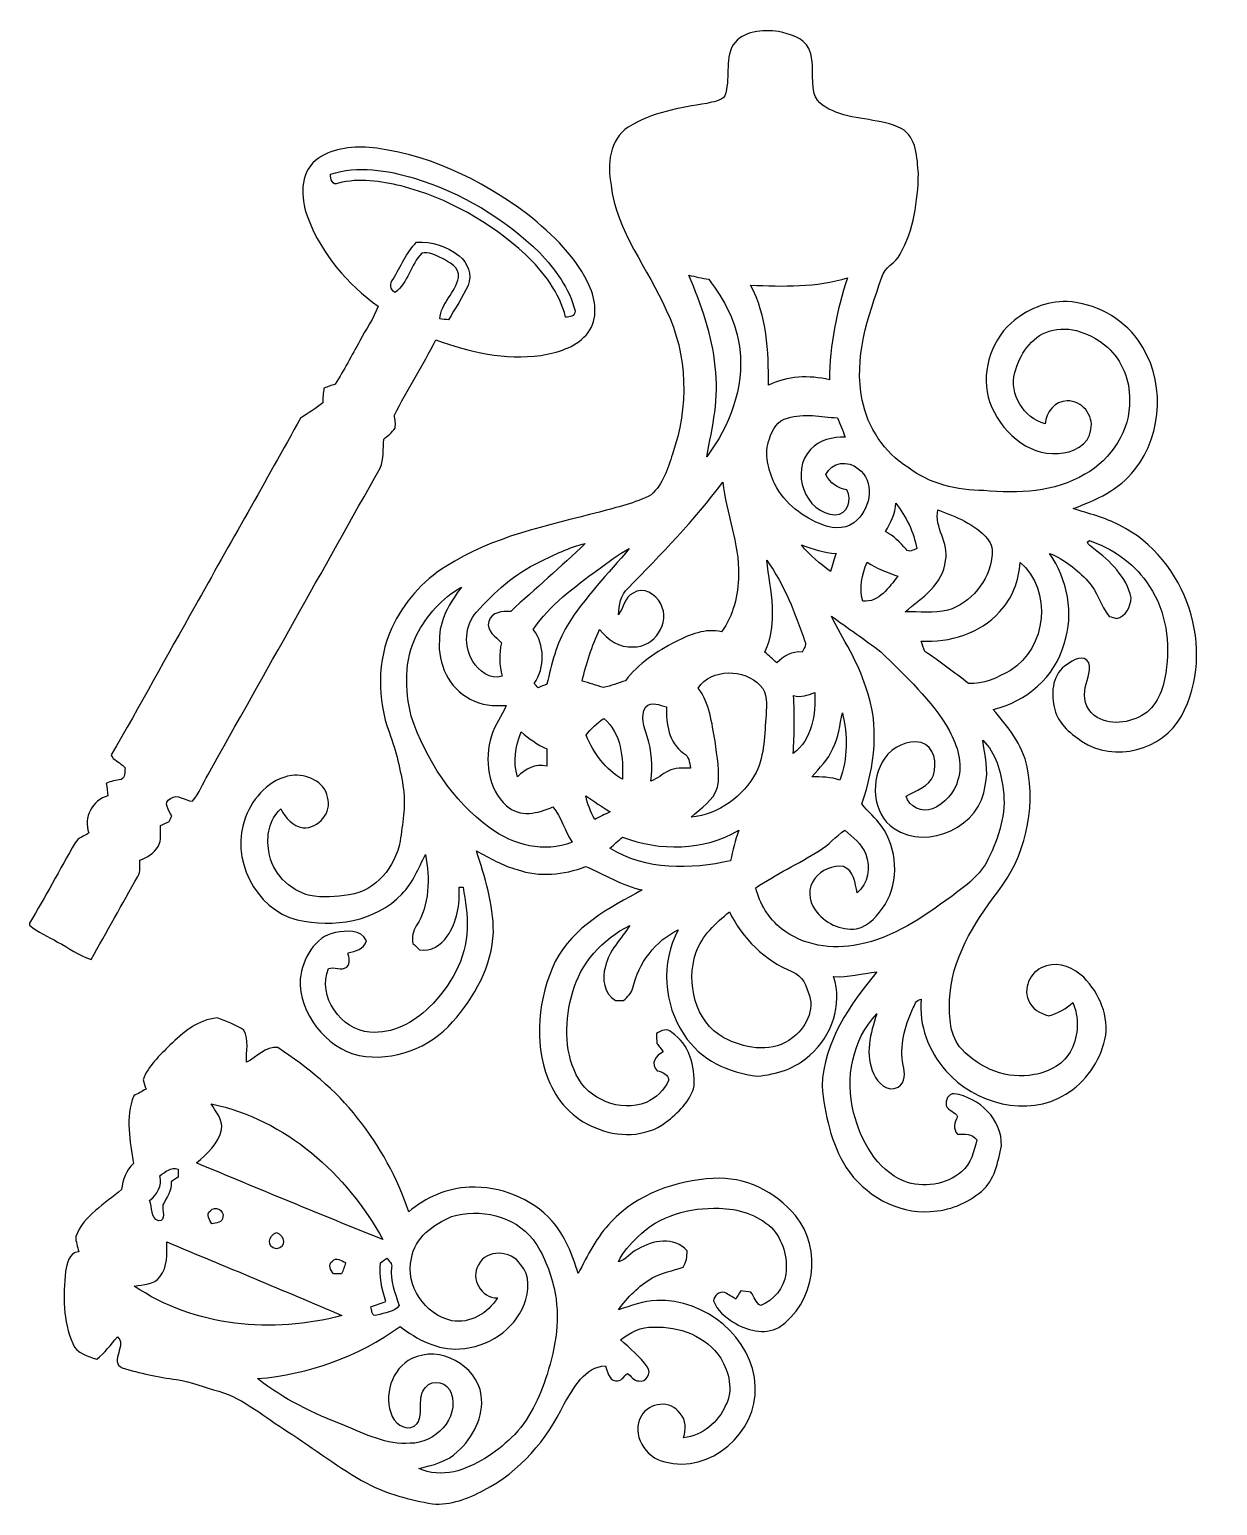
# Model space of a CAD drawing. Header units: centimetres. Extents: x -7 to 7.1, y -8.7 to 8.8.
import ezdxf

# ---------------------------------------------------------------- set-up
doc = ezdxf.new("R2010")
doc.units = ezdxf.units.CM
doc.header["$MEASUREMENT"] = 0
doc.layers.add('Camada 1', color=7, linetype='Continuous')

msp = doc.modelspace()

# ---------------------------------------------------------------- linework, layer by layer
at = {"layer": 'Camada 1', "color": 156}
for points, knots in [([(1.39876, 8.58555), (1.51694, 8.75488), (1.75083, 8.76864), (1.93781, 8.745), (1.93781, 8.745), (2.07256, 8.71431), (2.22849, 8.67409), (2.29941, 8.54251), (2.29941, 8.54251), (2.37172, 8.37423), (2.32021, 8.18479), (2.36114, 8.01052), (2.36114, 8.01052), (2.39289, 7.89164), (2.51142, 7.83166), (2.61725, 7.78968), (2.61725, 7.78968), (2.86702, 7.68879), (3.15207, 7.71384), (3.39514, 7.59319), (3.39514, 7.59319), (3.58352, 7.49053), (3.58034, 7.24322), (3.59974, 7.05731), (3.59974, 7.05731), (3.59021, 6.73099), (3.54541, 6.39092), (3.38208, 6.10234), (3.38208, 6.10234), (3.32951, 5.99439), (3.19369, 5.95029), (3.16583, 5.82789), (3.16583, 5.82789), (2.99755, 5.36575), (2.82999, 4.86657), (2.93193, 4.37056), (2.93193, 4.37056), (2.9972, 4.04671), (3.19051, 3.7486), (3.4731, 3.57328), (3.4731, 3.57328), (3.72921, 3.3729), (4.05659, 3.30305), (4.37585, 3.29671), (4.37585, 3.29671), (4.78048, 3.25966), (5.21652, 3.27518), (5.57388, 3.49003), (5.57388, 3.49003), (5.88539, 3.66713), (6.11893, 4.00897), (6.10305, 4.37515), (6.10305, 4.37515), (6.11433, 4.60762), (6.01239, 4.84046), (5.84376, 4.9985), (5.84376, 4.9985), (5.65679, 5.15584), (5.39503, 5.26732), (5.15126, 5.18829), (5.15126, 5.18829), (4.93182, 5.12268), (4.80094, 4.90431), (4.74132, 4.69618), (4.74132, 4.69618), (4.67501, 4.43793), (4.84964, 4.16102), (5.10151, 4.08693), (5.10151, 4.08693), (5.10962, 4.22627), (5.21864, 4.35856), (5.36397, 4.36033), (5.36397, 4.36033), (5.5379, 4.37056), (5.6843, 4.18889), (5.64515, 4.02025), (5.64515, 4.02025), (5.62504, 3.83187), (5.42571, 3.74402), (5.2578, 3.73768), (5.2578, 3.73768), (4.88314, 3.70699), (4.57234, 4.0153), (4.44465, 4.34269), (4.44465, 4.34269), (4.33811, 4.67006), (4.44253, 5.05495), (4.699, 5.2853), (4.699, 5.2853), (4.88138, 5.44405), (5.1188, 5.54848), (5.36363, 5.54073), (5.36363, 5.54073), (5.69241, 5.52097), (6.01239, 5.35164), (6.20535, 5.08316), (6.20535, 5.08316), (6.52992, 4.63337), (6.50909, 3.97581), (6.16408, 3.54295), (6.16408, 3.54295), (5.98382, 3.3087), (5.70512, 3.18416), (5.43594, 3.08222), (5.43594, 3.08222), (5.62081, 3.0219), (5.81235, 2.97885), (5.98487, 2.88571), (5.98487, 2.88571), (6.7818, 2.49378), (7.14833, 1.40441), (6.71971, 0.62018), (6.71971, 0.62018), (6.50063, 0.2159), (5.91996, 0.06385), (5.53614, 0.32208), (5.53614, 0.32208), (5.3908, 0.4205), (5.23875, 0.54856), (5.20912, 0.73166), (5.20912, 0.73166), (5.16784, 0.90735), (5.1957, 1.13135), (5.36327, 1.23296), (5.36327, 1.23296), (5.43277, 1.28763), (5.56436, 1.3589), (5.62292, 1.25341), (5.62292, 1.25341), (5.6536, 1.14017), (5.58129, 1.03116), (5.57247, 0.91897), (5.57247, 0.91897), (5.55378, 0.79691), (5.60951, 0.66286), (5.72099, 0.6043), (5.72099, 0.6043), (5.90656, 0.496), (6.14715, 0.54821), (6.31472, 0.66745), (6.31472, 0.66745), (6.46606, 0.80186), (6.52497, 1.00858), (6.54261, 1.20368), (6.54261, 1.20368), (6.58883, 1.55292), (6.51827, 1.92651), (6.30485, 2.21226), (6.30485, 2.21226), (6.14327, 2.44722), (5.89492, 2.6109), (5.62856, 2.70369), (5.62856, 2.70369), (5.56648, 2.68005), (5.65643, 2.62995), (5.67796, 2.60772), (5.67796, 2.60772), (5.87516, 2.45991), (6.06812, 2.27507), (6.12457, 2.0253), (6.12457, 2.0253), (6.11222, 1.91628), (6.06812, 1.8041), (5.94959, 1.77835), (5.94959, 1.77835), (5.92067, 1.78681), (5.89209, 1.79492), (5.86317, 1.80233), (5.86317, 1.80233), (5.75697, 1.92899), (5.72805, 2.10255), (5.61057, 2.22215), (5.61057, 2.22215), (5.48181, 2.35761), (5.33152, 2.4825), (5.15549, 2.55023), (5.15549, 2.55023), (5.36928, 2.24155), (5.44865, 1.83973), (5.3287, 1.47954), (5.3287, 1.47954), (5.22427, 1.08444), (4.87539, 0.79092), (4.48486, 0.69885), (4.48486, 0.69885), (4.65878, 0.49883), (4.8341, 0.28363), (4.8902, 0.01729), (4.8902, 0.01729), (4.99533, -0.496), (4.86163, -1.05163), (4.53989, -1.46507), (4.53989, -1.46507), (4.25591, -1.84043), (3.98568, -2.2673), (3.96804, -2.75237), (3.96804, -2.75237), (3.96521, -2.95239), (3.96875, -3.17853), (4.11373, -3.33445), (4.11373, -3.33445), (4.32788, -3.56481), (4.65949, -3.69887), (4.97311, -3.63361), (4.97311, -3.63361), (5.15408, -3.6061), (5.3333, -3.50485), (5.41655, -3.33657), (5.41655, -3.33657), (5.5005, -3.16335), (5.50545, -2.95485), (5.43243, -2.77707), (5.43243, -2.77707), (5.35128, -2.85362), (5.25463, -2.909), (5.14631, -2.93616), (5.14631, -2.93616), (5.04437, -2.90936), (4.941, -2.85433), (4.90361, -2.7492), (4.90361, -2.7492), (4.83376, -2.58514), (4.94736, -2.38441), (5.11703, -2.34421), (5.11703, -2.34421), (5.27685, -2.29022), (5.44547, -2.37067), (5.56119, -2.48002), (5.56119, -2.48002), (5.74815, -2.67088), (5.86739, -2.94674), (5.81306, -3.21592), (5.81306, -3.21592), (5.75168, -3.48192), (5.58411, -3.72779), (5.34704, -3.86644), (5.34704, -3.86644), (4.89232, -4.15079), (4.26225, -3.97756), (3.92499, -3.58846), (3.92499, -3.58846), (3.71934, -3.35845), (3.60327, -3.0494), (3.62973, -2.74002), (3.62973, -2.74002), (3.56799, -2.74849), (3.55318, -2.81094), (3.52989, -2.85855), (3.52989, -2.85855), (3.43746, -3.06528), (3.37114, -3.29635), (3.41911, -3.52354), (3.41911, -3.52354), (3.43641, -3.61102), (3.45015, -3.73167), (3.35667, -3.78249), (3.35667, -3.78249), (3.23673, -3.85268), (3.1175, -3.73238), (3.06951, -3.63044), (3.06951, -3.63044), (2.95909, -3.40113), (3.02753, -3.14147), (3.10549, -2.91394), (3.10549, -2.91394), (2.81515, -3.21627), (2.72345, -3.6837), (2.82963, -4.08481), (2.82963, -4.08481), (2.91606, -4.41571), (3.09738, -4.76108), (3.4283, -4.90007), (3.4283, -4.90007), (3.65195, -4.98157), (3.92818, -4.94488), (4.11127, -4.7879), (4.11127, -4.7879), (4.21993, -4.69159), (4.26225, -4.54659), (4.29083, -4.40937), (4.29083, -4.40937), (4.24039, -4.32752), (4.14231, -4.3441), (4.06152, -4.34057), (4.06152, -4.34057), (4.00649, -4.27601), (4.02378, -4.20051), (4.0633, -4.13385), (4.0633, -4.13385), (4.03754, -4.07353), (3.9504, -4.06752), (3.92923, -4.00261), (3.92923, -4.00261), (3.91617, -3.93805), (3.95076, -3.86221), (4.02449, -3.86079), (4.02449, -3.86079), (4.3187, -3.90806), (4.59705, -4.16806), (4.58328, -4.47993), (4.58328, -4.47993), (4.54271, -4.67147), (4.50568, -4.88772), (4.34693, -5.02002), (4.34693, -5.02002), (4.17829, -5.1622), (3.96134, -5.25215), (3.74015, -5.2585), (3.74015, -5.2585), (3.34398, -5.28884), (2.95733, -5.06095), (2.74072, -4.73779), (2.74072, -4.73779), (2.56399, -4.44712), (2.4832, -4.10491), (2.45497, -3.76872), (2.45497, -3.76872), (2.47473, -3.24767), (2.78518, -2.80353), (3.10444, -2.41511), (3.10444, -2.41511), (2.93334, -2.43275), (2.76542, -2.48496), (2.59186, -2.47049), (2.59186, -2.47049), (2.70298, -2.80282), (2.57104, -3.18065), (2.30998, -3.40465), (2.30998, -3.40465), (2.14171, -3.56164), (1.91593, -3.63255), (1.6905, -3.65195), (1.6905, -3.65195), (1.35113, -3.61738), (1.00507, -3.45863), (0.81879, -3.16264), (0.81879, -3.16264), (0.57114, -2.8007), (0.53833, -2.30292), (0.7486, -1.91593), (0.7486, -1.91593), (0.478, -2.0447), (0.2734, -2.31281), (0.20954, -2.60561), (0.20954, -2.60561), (0.19578, -2.66912), (0.14498, -2.71215), (0.09983, -2.75412), (0.09983, -2.75412), (0.07584, -2.75412), (0.02716, -2.75449), (0.00316, -2.75449), (0.00316, -2.75449), (-0.13545, -2.67475), (-0.15875, -2.49414), (-0.1164, -2.35303), (-0.1164, -2.35303), (-0.07937, -2.159), (0.07549, -2.02635), (0.1718, -1.86372), (0.1718, -1.86372), (-0.14817, -2.02459), (-0.41346, -2.31245), (-0.50729, -2.66276), (-0.50729, -2.66276), (-0.59725, -2.9778), (-0.61029, -3.33691), (-0.46214, -3.63643), (-0.46214, -3.63643), (-0.31962, -3.93206), (0.06244, -4.08445), (0.36759, -3.96451), (0.36759, -3.96451), (0.48436, -3.91371), (0.57891, -3.81881), (0.63394, -3.70451), (0.63394, -3.70451), (0.63429, -3.63326), (0.55845, -3.59938), (0.49847, -3.59021), (0.49847, -3.59021), (0.41416, -3.50697), (0.47907, -3.40395), (0.5708, -3.36479), (0.5708, -3.36479), (0.54575, -3.33058), (0.52069, -3.29671), (0.49494, -3.26354), (0.49494, -3.26354), (0.49247, -3.22403), (0.49035, -3.18487), (0.48823, -3.14571), (0.48823, -3.14571), (0.54292, -3.1115), (0.61948, -3.07622), (0.67168, -3.13619), (0.67168, -3.13619), (0.88299, -3.27025), (0.94684, -3.53484), (0.93802, -3.76943), (0.93802, -3.76943), (0.89217, -3.95145), (0.74436, -4.08939), (0.60077, -4.20088), (0.60077, -4.20088), (0.36054, -4.38255), (0.0247, -4.38043), (-0.24306, -4.26332), (-0.24306, -4.26332), (-0.49847, -4.16172), (-0.69708, -3.94334), (-0.79516, -3.68899), (-0.79516, -3.68899), (-0.97084, -3.23956), (-0.91581, -2.72238), (-0.71154, -2.29234), (-0.71154, -2.29234), (-0.49847, -1.87959), (-0.0709, -1.65629), (0.32032, -1.44356), (0.32032, -1.44356), (0.08008, -1.39135), (-0.12805, -1.25659), (-0.35136, -1.16451), (-0.35136, -1.16451), (-0.60854, -1.26612), (-0.89887, -1.29329), (-1.16311, -1.20227), (-1.16311, -1.20227), (-1.33667, -1.155), (-1.49119, -1.0615), (-1.64818, -0.9772), (-1.64818, -0.9772), (-1.54727, -1.29046), (-1.44638, -1.61042), (-1.44533, -1.94239), (-1.44533, -1.94239), (-1.46156, -2.34456), (-1.66899, -2.71392), (-1.92933, -3.00989), (-1.92933, -3.00989), (-2.19886, -3.32069), (-2.63207, -3.48051), (-3.03812, -3.40959), (-3.03812, -3.40959), (-3.43887, -3.31116), (-3.75391, -2.91287), (-3.73944, -2.49765), (-3.73944, -2.49765), (-3.70945, -2.26201), (-3.57152, -1.99743), (-3.31927, -1.94627), (-3.31927, -1.94627), (-3.18981, -1.9325), (-3.01978, -1.90287), (-2.95275, -2.04786), (-2.95275, -2.04786), (-2.98272, -2.1477), (-3.08151, -2.16887), (-3.17112, -2.18897), (-3.17112, -2.18897), (-3.16583, -2.24542), (-3.13124, -2.31422), (-3.18557, -2.35832), (-3.18557, -2.35832), (-3.25191, -2.40629), (-3.33445, -2.3495), (-3.40465, -2.37666), (-3.40465, -2.37666), (-3.53447, -2.70686), (-3.2579, -3.10409), (-2.91146, -3.13124), (-2.91146, -3.13124), (-2.64617, -3.15524), (-2.39323, -3.01554), (-2.20732, -2.83598), (-2.20732, -2.83598), (-1.95579, -2.5915), (-1.76742, -2.25989), (-1.75753, -1.90253), (-1.75753, -1.90253), (-1.7459, -1.73708), (-1.78152, -1.57373), (-1.80622, -1.41111), (-1.80622, -1.41111), (-1.80622, -1.41111), (-1.85313, -1.41111), (-1.85313, -1.41111), (-1.85313, -1.41111), (-1.8408, -1.6122), (-1.87571, -1.82421), (-1.99319, -1.99214), (-1.99319, -1.99214), (-2.06445, -2.09937), (-2.18934, -2.17452), (-2.32092, -2.1544), (-2.32092, -2.1544), (-2.34809, -2.12831), (-2.37559, -2.10219), (-2.40347, -2.0768), (-2.40347, -2.0768), (-2.4144, -2.00447), (-2.40276, -1.93075), (-2.36044, -1.87006), (-2.36044, -1.87006), (-2.2031, -1.6196), (-2.19638, -1.30493), (-2.25178, -1.0227), (-2.25178, -1.0227), (-2.33644, -1.18356), (-2.39959, -1.36031), (-2.53152, -1.49153), (-2.53152, -1.49153), (-2.84373, -1.81997), (-3.3461, -1.89547), (-3.77296, -1.79846), (-3.77296, -1.79846), (-4.27955, -1.67181), (-4.57412, -1.05762), (-4.3875, -0.57784), (-4.3875, -0.57784), (-4.2986, -0.34079), (-4.09928, -0.12452), (-3.83998, -0.08431), (-3.83998, -0.08431), (-3.66535, -0.06139), (-3.45052, -0.15521), (-3.41312, -0.3422), (-3.41312, -0.3422), (-3.35704, -0.52175), (-3.52036, -0.71578), (-3.70451, -0.70626), (-3.70451, -0.70626), (-3.82798, -0.68367), (-3.91442, -0.58878), (-3.9698, -0.48224), (-3.9698, -0.48224), (-4.10986, -0.6043), (-4.14372, -0.80892), (-4.10986, -0.9839), (-4.10986, -0.9839), (-4.0774, -1.23684), (-3.86961, -1.44885), (-3.62513, -1.50812), (-3.62513, -1.50812), (-3.47098, -1.53811), (-3.31223, -1.52364), (-3.15806, -1.50213), (-3.15806, -1.50213), (-2.84232, -1.4545), (-2.60667, -1.16804), (-2.5534, -0.86359), (-2.5534, -0.86359), (-2.52306, -0.6604), (-2.48813, -0.45437), (-2.51213, -0.2487), (-2.51213, -0.2487), (-2.54776, -0.0208), (-2.5982, 0.2053), (-2.68076, 0.42087), (-2.68076, 0.42087), (-2.8268, 0.82125), (-2.82928, 1.27706), (-2.65182, 1.66792), (-2.65182, 1.66792), (-2.51178, 1.96427), (-2.29022, 2.22496), (-2.00871, 2.39572), (-2.00871, 2.39572), (-1.4612, 2.75378), (-0.80822, 2.87689), (-0.18625, 3.042), (-0.18625, 3.042), (0.0208, 3.10091), (0.23671, 3.14325), (0.42721, 3.24696), (0.42721, 3.24696), (0.56727, 3.37219), (0.62371, 3.55706), (0.67944, 3.73027), (0.67944, 3.73027), (0.87171, 4.28096), (0.8643, 4.90889), (0.60537, 5.43736), (0.60537, 5.43736), (0.39158, 5.93443), (0.0141, 6.36939), (-0.04974, 6.92326), (-0.04974, 6.92326), (-0.09735, 7.1628), (-0.06984, 7.46441), (0.15487, 7.60906), (0.15487, 7.60906), (0.4339, 7.7851), (0.76694, 7.84048), (1.08725, 7.89199), (1.08725, 7.89199), (1.16028, 7.91104), (1.25306, 7.91491), (1.30069, 7.98195), (1.30069, 7.98195), (1.37018, 8.17668), (1.2968, 8.39998), (1.39876, 8.58555)], [0, 0, 0, 0, 0.00657895, 0.00657895, 0.00657895, 0.00657895, 0.01315789, 0.01315789, 0.01315789, 0.01315789, 0.01973684, 0.01973684, 0.01973684, 0.01973684, 0.02631579, 0.02631579, 0.02631579, 0.02631579, 0.03289474, 0.03289474, 0.03289474, 0.03289474, 0.03947368, 0.03947368, 0.03947368, 0.03947368, 0.04605263, 0.04605263, 0.04605263, 0.04605263, 0.05263158, 0.05263158, 0.05263158, 0.05263158, 0.05921053, 0.05921053, 0.05921053, 0.05921053, 0.06578947, 0.06578947, 0.06578947, 0.06578947, 0.07236842, 0.07236842, 0.07236842, 0.07236842, 0.07894737, 0.07894737, 0.07894737, 0.07894737, 0.08552632, 0.08552632, 0.08552632, 0.08552632, 0.09210526, 0.09210526, 0.09210526, 0.09210526, 0.09868421, 0.09868421, 0.09868421, 0.09868421, 0.10526316, 0.10526316, 0.10526316, 0.10526316, 0.11184211, 0.11184211, 0.11184211, 0.11184211, 0.11842105, 0.11842105, 0.11842105, 0.11842105, 0.125, 0.125, 0.125, 0.125, 0.13157895, 0.13157895, 0.13157895, 0.13157895, 0.13815789, 0.13815789, 0.13815789, 0.13815789, 0.14473684, 0.14473684, 0.14473684, 0.14473684, 0.15131579, 0.15131579, 0.15131579, 0.15131579, 0.15789474, 0.15789474, 0.15789474, 0.15789474, 0.16447368, 0.16447368, 0.16447368, 0.16447368, 0.17105263, 0.17105263, 0.17105263, 0.17105263, 0.17763158, 0.17763158, 0.17763158, 0.17763158, 0.18421053, 0.18421053, 0.18421053, 0.18421053, 0.19078947, 0.19078947, 0.19078947, 0.19078947, 0.19736842, 0.19736842, 0.19736842, 0.19736842, 0.20394737, 0.20394737, 0.20394737, 0.20394737, 0.21052632, 0.21052632, 0.21052632, 0.21052632, 0.21710526, 0.21710526, 0.21710526, 0.21710526, 0.22368421, 0.22368421, 0.22368421, 0.22368421, 0.23026316, 0.23026316, 0.23026316, 0.23026316, 0.23684211, 0.23684211, 0.23684211, 0.23684211, 0.24342105, 0.24342105, 0.24342105, 0.24342105, 0.25, 0.25, 0.25, 0.25, 0.25657895, 0.25657895, 0.25657895, 0.25657895, 0.26315789, 0.26315789, 0.26315789, 0.26315789, 0.26973684, 0.26973684, 0.26973684, 0.26973684, 0.27631579, 0.27631579, 0.27631579, 0.27631579, 0.28289474, 0.28289474, 0.28289474, 0.28289474, 0.28947368, 0.28947368, 0.28947368, 0.28947368, 0.29605263, 0.29605263, 0.29605263, 0.29605263, 0.30263158, 0.30263158, 0.30263158, 0.30263158, 0.30921053, 0.30921053, 0.30921053, 0.30921053, 0.31578947, 0.31578947, 0.31578947, 0.31578947, 0.32236842, 0.32236842, 0.32236842, 0.32236842, 0.32894737, 0.32894737, 0.32894737, 0.32894737, 0.33552632, 0.33552632, 0.33552632, 0.33552632, 0.34210526, 0.34210526, 0.34210526, 0.34210526, 0.34868421, 0.34868421, 0.34868421, 0.34868421, 0.35526316, 0.35526316, 0.35526316, 0.35526316, 0.36184211, 0.36184211, 0.36184211, 0.36184211, 0.36842105, 0.36842105, 0.36842105, 0.36842105, 0.375, 0.375, 0.375, 0.375, 0.38157895, 0.38157895, 0.38157895, 0.38157895, 0.38815789, 0.38815789, 0.38815789, 0.38815789, 0.39473684, 0.39473684, 0.39473684, 0.39473684, 0.40131579, 0.40131579, 0.40131579, 0.40131579, 0.40789474, 0.40789474, 0.40789474, 0.40789474, 0.41447368, 0.41447368, 0.41447368, 0.41447368, 0.42105263, 0.42105263, 0.42105263, 0.42105263, 0.42763158, 0.42763158, 0.42763158, 0.42763158, 0.43421053, 0.43421053, 0.43421053, 0.43421053, 0.44078947, 0.44078947, 0.44078947, 0.44078947, 0.44736842, 0.44736842, 0.44736842, 0.44736842, 0.45394737, 0.45394737, 0.45394737, 0.45394737, 0.46052632, 0.46052632, 0.46052632, 0.46052632, 0.46710526, 0.46710526, 0.46710526, 0.46710526, 0.47368421, 0.47368421, 0.47368421, 0.47368421, 0.48026316, 0.48026316, 0.48026316, 0.48026316, 0.48684211, 0.48684211, 0.48684211, 0.48684211, 0.49342105, 0.49342105, 0.49342105, 0.49342105, 0.5, 0.5, 0.5, 0.5, 0.50657895, 0.50657895, 0.50657895, 0.50657895, 0.51315789, 0.51315789, 0.51315789, 0.51315789, 0.51973684, 0.51973684, 0.51973684, 0.51973684, 0.52631579, 0.52631579, 0.52631579, 0.52631579, 0.53289474, 0.53289474, 0.53289474, 0.53289474, 0.53947368, 0.53947368, 0.53947368, 0.53947368, 0.54605263, 0.54605263, 0.54605263, 0.54605263, 0.55263158, 0.55263158, 0.55263158, 0.55263158, 0.55921053, 0.55921053, 0.55921053, 0.55921053, 0.56578947, 0.56578947, 0.56578947, 0.56578947, 0.57236842, 0.57236842, 0.57236842, 0.57236842, 0.57894737, 0.57894737, 0.57894737, 0.57894737, 0.58552632, 0.58552632, 0.58552632, 0.58552632, 0.59210526, 0.59210526, 0.59210526, 0.59210526, 0.59868421, 0.59868421, 0.59868421, 0.59868421, 0.60526316, 0.60526316, 0.60526316, 0.60526316, 0.61184211, 0.61184211, 0.61184211, 0.61184211, 0.61842105, 0.61842105, 0.61842105, 0.61842105, 0.625, 0.625, 0.625, 0.625, 0.63157895, 0.63157895, 0.63157895, 0.63157895, 0.63815789, 0.63815789, 0.63815789, 0.63815789, 0.64473684, 0.64473684, 0.64473684, 0.64473684, 0.65131579, 0.65131579, 0.65131579, 0.65131579, 0.65789474, 0.65789474, 0.65789474, 0.65789474, 0.66447368, 0.66447368, 0.66447368, 0.66447368, 0.67105263, 0.67105263, 0.67105263, 0.67105263, 0.67763158, 0.67763158, 0.67763158, 0.67763158, 0.68421053, 0.68421053, 0.68421053, 0.68421053, 0.69078947, 0.69078947, 0.69078947, 0.69078947, 0.69736842, 0.69736842, 0.69736842, 0.69736842, 0.70394737, 0.70394737, 0.70394737, 0.70394737, 0.71052632, 0.71052632, 0.71052632, 0.71052632, 0.71710526, 0.71710526, 0.71710526, 0.71710526, 0.72368421, 0.72368421, 0.72368421, 0.72368421, 0.73026316, 0.73026316, 0.73026316, 0.73026316, 0.73684211, 0.73684211, 0.73684211, 0.73684211, 0.74342105, 0.74342105, 0.74342105, 0.74342105, 0.75, 0.75, 0.75, 0.75, 0.75657895, 0.75657895, 0.75657895, 0.75657895, 0.76315789, 0.76315789, 0.76315789, 0.76315789, 0.76973684, 0.76973684, 0.76973684, 0.76973684, 0.77631579, 0.77631579, 0.77631579, 0.77631579, 0.78289474, 0.78289474, 0.78289474, 0.78289474, 0.78947368, 0.78947368, 0.78947368, 0.78947368, 0.79605263, 0.79605263, 0.79605263, 0.79605263, 0.80263158, 0.80263158, 0.80263158, 0.80263158, 0.80921053, 0.80921053, 0.80921053, 0.80921053, 0.81578947, 0.81578947, 0.81578947, 0.81578947, 0.82236842, 0.82236842, 0.82236842, 0.82236842, 0.82894737, 0.82894737, 0.82894737, 0.82894737, 0.83552632, 0.83552632, 0.83552632, 0.83552632, 0.84210526, 0.84210526, 0.84210526, 0.84210526, 0.84868421, 0.84868421, 0.84868421, 0.84868421, 0.85526316, 0.85526316, 0.85526316, 0.85526316, 0.86184211, 0.86184211, 0.86184211, 0.86184211, 0.86842105, 0.86842105, 0.86842105, 0.86842105, 0.875, 0.875, 0.875, 0.875, 0.88157895, 0.88157895, 0.88157895, 0.88157895, 0.88815789, 0.88815789, 0.88815789, 0.88815789, 0.89473684, 0.89473684, 0.89473684, 0.89473684, 0.90131579, 0.90131579, 0.90131579, 0.90131579, 0.90789474, 0.90789474, 0.90789474, 0.90789474, 0.91447368, 0.91447368, 0.91447368, 0.91447368, 0.92105263, 0.92105263, 0.92105263, 0.92105263, 0.92763158, 0.92763158, 0.92763158, 0.92763158, 0.93421053, 0.93421053, 0.93421053, 0.93421053, 0.94078947, 0.94078947, 0.94078947, 0.94078947, 0.94736842, 0.94736842, 0.94736842, 0.94736842, 0.95394737, 0.95394737, 0.95394737, 0.95394737, 0.96052632, 0.96052632, 0.96052632, 0.96052632, 0.96710526, 0.96710526, 0.96710526, 0.96710526, 0.97368421, 0.97368421, 0.97368421, 0.97368421, 0.98026316, 0.98026316, 0.98026316, 0.98026316, 0.98684211, 0.98684211, 0.98684211, 0.98684211, 1, 1, 1, 1]), ([(-3.58985, 7.18572), (-3.42511, 7.34484), (-3.18135, 7.3787), (-2.96192, 7.3727), (-2.96192, 7.3727), (-2.25777, 7.31378), (-1.59843, 6.99276), (-1.03893, 6.57365), (-1.03893, 6.57365), (-0.74188, 6.33341), (-0.44767, 6.06036), (-0.29632, 5.70194), (-0.29632, 5.70194), (-0.22189, 5.52484), (-0.20496, 5.29307), (-0.34466, 5.14278), (-0.34466, 5.14278), (-0.48224, 4.99356), (-0.68757, 4.93041), (-0.88265, 4.90185), (-0.88265, 4.90185), (-1.30562, 4.84258), (-1.73214, 4.93959), (-2.12794, 5.08494), (-2.12794, 5.08494), (-2.28635, 4.78401), (-2.46308, 4.49297), (-2.62149, 4.1924), (-2.62149, 4.1924), (-2.61549, 4.1409), (-2.60208, 4.08834), (-2.61301, 4.03684), (-2.61301, 4.03684), (-2.649, 3.98497), (-2.69909, 3.94652), (-2.74778, 3.90771), (-2.74778, 3.90771), (-2.75519, 3.79341), (-2.74425, 3.67205), (-2.79011, 3.56446), (-2.79011, 3.56446), (-3.47062, 2.35232), (-4.15079, 1.13982), (-4.832, -0.07196), (-4.832, -0.07196), (-4.89408, -0.1778), (-4.93713, -0.29598), (-5.01755, -0.39017), (-5.01755, -0.39017), (-5.10645, -0.38805), (-5.19465, -0.29316), (-5.27967, -0.35842), (-5.27967, -0.35842), (-5.37562, -0.40464), (-5.29378, -0.50024), (-5.26345, -0.56268), (-5.26345, -0.56268), (-5.27085, -0.57996), (-5.28567, -0.61453), (-5.29307, -0.63183), (-5.29307, -0.63183), (-5.32765, -0.64735), (-5.36222, -0.66321), (-5.39644, -0.67909), (-5.39644, -0.67909), (-5.40066, -0.76164), (-5.37951, -0.85266), (-5.42571, -0.92709), (-5.42571, -0.92709), (-5.47193, -1.00929), (-5.558, -1.0548), (-5.64198, -1.08973), (-5.64198, -1.08973), (-5.64797, -1.15359), (-5.62856, -1.22555), (-5.66666, -1.28305), (-5.66666, -1.28305), (-5.85223, -1.61079), (-6.03496, -1.94027), (-6.22017, -2.268), (-6.22017, -2.268), (-6.36447, -2.2232), (-6.48582, -2.12936), (-6.61882, -2.06092), (-6.61882, -2.06092), (-6.72923, -1.9946), (-6.852, -1.94592), (-6.95113, -1.86231), (-6.95113, -1.86231), (-6.95113, -1.86231), (-6.95147, -1.8369), (-6.95147, -1.8369), (-6.95147, -1.8369), (-6.76275, -1.524), (-6.59306, -1.20015), (-6.40961, -0.8844), (-6.40961, -0.8844), (-6.3754, -0.82303), (-6.30237, -0.80256), (-6.24699, -0.76624), (-6.24699, -0.76624), (-6.31401, -0.58242), (-6.20713, -0.37853), (-6.02014, -0.3249), (-6.02014, -0.3249), (-6.02721, -0.27657), (-6.03391, -0.22789), (-6.0399, -0.17955), (-6.0399, -0.17955), (-5.98557, -0.15098), (-5.92525, -0.14111), (-5.86563, -0.13053), (-5.86563, -0.13053), (-5.80565, -0.1136), (-5.82789, -0.0381), (-5.81589, 0.00635), (-5.81589, 0.00635), (-5.86034, 0.04692), (-5.90727, 0.08395), (-5.9577, 0.11606), (-5.9577, 0.11606), (-5.96406, 0.127), (-5.97712, 0.14887), (-5.98382, 0.15945), (-5.98382, 0.15945), (-5.64127, 0.74048), (-5.32306, 1.33526), (-4.98827, 1.92017), (-4.98827, 1.92017), (-4.57412, 2.6677), (-4.1476, 3.40854), (-3.7352, 4.15678), (-3.7352, 4.15678), (-3.64384, 4.21286), (-3.55423, 4.27248), (-3.47027, 4.33951), (-3.47027, 4.33951), (-3.47062, 4.39737), (-3.46463, 4.45523), (-3.45687, 4.51238), (-3.45687, 4.51238), (-3.41312, 4.52861), (-3.36902, 4.54413), (-3.32458, 4.5586), (-3.32458, 4.5586), (-3.21804, 4.72475), (-3.12878, 4.90185), (-3.03035, 5.07293), (-3.03035, 5.07293), (-2.96087, 5.21124), (-2.86456, 5.33681), (-2.81445, 5.48464), (-2.81445, 5.48464), (-3.17358, 5.7464), (-3.48226, 6.09811), (-3.64208, 6.51722), (-3.64208, 6.51722), (-3.72463, 6.73064), (-3.7532, 7.00229), (-3.58985, 7.18572)], [0, 0, 0, 0, 0.02439024, 0.02439024, 0.02439024, 0.02439024, 0.04878049, 0.04878049, 0.04878049, 0.04878049, 0.07317073, 0.07317073, 0.07317073, 0.07317073, 0.09756098, 0.09756098, 0.09756098, 0.09756098, 0.12195122, 0.12195122, 0.12195122, 0.12195122, 0.14634146, 0.14634146, 0.14634146, 0.14634146, 0.17073171, 0.17073171, 0.17073171, 0.17073171, 0.19512195, 0.19512195, 0.19512195, 0.19512195, 0.2195122, 0.2195122, 0.2195122, 0.2195122, 0.24390244, 0.24390244, 0.24390244, 0.24390244, 0.26829268, 0.26829268, 0.26829268, 0.26829268, 0.29268293, 0.29268293, 0.29268293, 0.29268293, 0.31707317, 0.31707317, 0.31707317, 0.31707317, 0.34146341, 0.34146341, 0.34146341, 0.34146341, 0.36585366, 0.36585366, 0.36585366, 0.36585366, 0.3902439, 0.3902439, 0.3902439, 0.3902439, 0.41463415, 0.41463415, 0.41463415, 0.41463415, 0.43902439, 0.43902439, 0.43902439, 0.43902439, 0.46341463, 0.46341463, 0.46341463, 0.46341463, 0.48780488, 0.48780488, 0.48780488, 0.48780488, 0.51219512, 0.51219512, 0.51219512, 0.51219512, 0.53658537, 0.53658537, 0.53658537, 0.53658537, 0.56097561, 0.56097561, 0.56097561, 0.56097561, 0.58536585, 0.58536585, 0.58536585, 0.58536585, 0.6097561, 0.6097561, 0.6097561, 0.6097561, 0.63414634, 0.63414634, 0.63414634, 0.63414634, 0.65853659, 0.65853659, 0.65853659, 0.65853659, 0.68292683, 0.68292683, 0.68292683, 0.68292683, 0.70731707, 0.70731707, 0.70731707, 0.70731707, 0.73170732, 0.73170732, 0.73170732, 0.73170732, 0.75609756, 0.75609756, 0.75609756, 0.75609756, 0.7804878, 0.7804878, 0.7804878, 0.7804878, 0.80487805, 0.80487805, 0.80487805, 0.80487805, 0.82926829, 0.82926829, 0.82926829, 0.82926829, 0.85365854, 0.85365854, 0.85365854, 0.85365854, 0.87804878, 0.87804878, 0.87804878, 0.87804878, 0.90243902, 0.90243902, 0.90243902, 0.90243902, 0.92682927, 0.92682927, 0.92682927, 0.92682927, 0.95121951, 0.95121951, 0.95121951, 0.95121951, 1, 1, 1, 1]), ([(-3.38101, 7.05061), (-3.38101, 7.05061), (-3.38101, 7.05061), (-3.38101, 7.05061), (-3.38101, 7.05061), (-3.37855, 6.9984), (-3.36055, 6.9102), (-3.28541, 6.94407), (-3.28541, 6.94407), (-3.03954, 7.01004), (-2.78341, 6.97018), (-2.54034, 6.91198), (-2.54034, 6.91198), (-1.99107, 6.7698), (-1.48096, 6.48263), (-1.06503, 6.09776), (-1.06503, 6.09776), (-0.8509, 5.89314), (-0.6597, 5.64797), (-0.58878, 5.35481), (-0.58878, 5.35481), (-0.53481, 5.35552), (-0.47837, 5.36187), (-0.47625, 5.42924), (-0.47625, 5.42924), (-0.54292, 5.69665), (-0.71296, 5.92349), (-0.89887, 6.1214), (-0.89887, 6.1214), (-1.31304, 6.5285), (-1.82808, 6.83294), (-2.383, 7.00405), (-2.383, 7.00405), (-2.70333, 7.09753), (-3.05681, 7.15926), (-3.38101, 7.05061)], [0, 0, 0, 0, 0.1, 0.1, 0.1, 0.1, 0.2, 0.2, 0.2, 0.2, 0.3, 0.3, 0.3, 0.3, 0.4, 0.4, 0.4, 0.4, 0.5, 0.5, 0.5, 0.5, 0.6, 0.6, 0.6, 0.6, 0.7, 0.7, 0.7, 0.7, 0.8, 0.8, 0.8, 0.8, 1, 1, 1, 1]), ([(-2.35761, 6.24416), (-2.35761, 6.24416), (-2.35761, 6.24416), (-2.35761, 6.24416), (-2.35761, 6.24416), (-2.48072, 6.11964), (-2.54599, 5.95417), (-2.63596, 5.80636), (-2.63596, 5.80636), (-2.67794, 5.7538), (-2.67723, 5.68325), (-2.61196, 5.64832), (-2.61196, 5.64832), (-2.45886, 5.76121), (-2.42639, 5.97817), (-2.29693, 6.11399), (-2.29693, 6.11399), (-2.21684, 6.13903), (-2.13254, 6.08612), (-2.05951, 6.05579), (-2.05951, 6.05579), (-1.97131, 6.00957), (-1.84502, 5.94571), (-1.85878, 5.82753), (-1.85878, 5.82753), (-1.89442, 5.6469), (-2.0701, 5.52062), (-2.08209, 5.33364), (-2.08209, 5.33364), (-2.05598, 5.33118), (-2.00413, 5.32694), (-1.97838, 5.32482), (-1.97838, 5.32482), (-1.899, 5.45923), (-1.81115, 5.5894), (-1.74695, 5.73229), (-1.74695, 5.73229), (-1.69403, 5.8554), (-1.74978, 6.00428), (-1.85313, 6.08259), (-1.85313, 6.08259), (-1.99531, 6.19407), (-2.17628, 6.25792), (-2.35761, 6.24416)], [0, 0, 0, 0, 0.08333333, 0.08333333, 0.08333333, 0.08333333, 0.16666667, 0.16666667, 0.16666667, 0.16666667, 0.25, 0.25, 0.25, 0.25, 0.33333333, 0.33333333, 0.33333333, 0.33333333, 0.41666667, 0.41666667, 0.41666667, 0.41666667, 0.5, 0.5, 0.5, 0.5, 0.58333333, 0.58333333, 0.58333333, 0.58333333, 0.66666667, 0.66666667, 0.66666667, 0.66666667, 0.75, 0.75, 0.75, 0.75, 0.83333333, 0.83333333, 0.83333333, 0.83333333, 1, 1, 1, 1]), ([(0.87383, 5.85187), (0.87383, 5.85187), (0.87383, 5.85187), (0.87383, 5.85187), (0.87383, 5.85187), (1.01811, 5.50367), (1.15464, 5.14597), (1.18533, 4.76637), (1.18533, 4.76637), (1.23966, 4.40619), (1.15181, 4.04988), (1.0862, 3.69887), (1.0862, 3.69887), (1.35854, 4.0594), (1.53105, 4.51801), (1.4799, 4.97451), (1.4799, 4.97451), (1.44356, 5.28072), (1.29716, 5.56365), (1.10949, 5.80424), (1.10949, 5.80424), (1.03046, 5.81907), (0.95215, 5.83564), (0.87383, 5.85187)], [0, 0, 0, 0, 0.14285714, 0.14285714, 0.14285714, 0.14285714, 0.28571429, 0.28571429, 0.28571429, 0.28571429, 0.42857143, 0.42857143, 0.42857143, 0.42857143, 0.57142857, 0.57142857, 0.57142857, 0.57142857, 0.71428571, 0.71428571, 0.71428571, 0.71428571, 1, 1, 1, 1]), ([(1.60689, 5.73475), (1.60689, 5.73475), (1.60689, 5.73475), (1.60689, 5.73475), (1.60689, 5.73475), (1.80128, 5.37209), (1.82174, 4.95123), (1.81856, 4.54871), (1.81856, 4.54871), (2.04364, 4.65771), (2.30116, 4.66794), (2.54175, 4.61256), (2.54175, 4.61256), (2.54881, 5.02462), (2.62431, 5.43243), (2.75872, 5.82188), (2.75872, 5.82188), (2.38653, 5.7083), (1.99143, 5.71746), (1.60689, 5.73475)], [0, 0, 0, 0, 0.16666667, 0.16666667, 0.16666667, 0.16666667, 0.33333333, 0.33333333, 0.33333333, 0.33333333, 0.5, 0.5, 0.5, 0.5, 0.66666667, 0.66666667, 0.66666667, 0.66666667, 1, 1, 1, 1]), ([(1.8295, 3.91266), (1.8295, 3.91266), (1.8295, 3.91266), (1.8295, 3.91266), (1.8295, 3.91266), (1.76354, 3.73415), (1.81468, 3.538), (1.89476, 3.3729), (1.89476, 3.3729), (2.01048, 3.14113), (2.23097, 2.97568), (2.47049, 2.88678), (2.47049, 2.88678), (2.60244, 2.83598), (2.77213, 2.8381), (2.87267, 2.95098), (2.87267, 2.95098), (3.036, 3.10268), (3.08504, 3.41241), (2.885, 3.55494), (2.885, 3.55494), (2.76613, 3.66323), (2.56892, 3.63431), (2.49836, 3.48614), (2.49836, 3.48614), (2.54987, 3.38771), (2.64089, 3.32351), (2.75025, 3.30446), (2.75025, 3.30446), (2.81269, 3.19088), (2.75907, 3.00955), (2.61196, 3.00743), (2.61196, 3.00743), (2.25424, 3.02401), (2.07115, 3.53518), (2.31985, 3.78354), (2.31985, 3.78354), (2.42393, 3.89784), (2.58056, 3.93664), (2.73049, 3.9303), (2.73049, 3.9303), (2.70121, 4.00719), (2.66912, 4.08305), (2.63735, 4.1589), (2.63735, 4.1589), (2.44086, 4.17512), (2.24048, 4.21498), (2.04611, 4.15748), (2.04611, 4.15748), (1.92687, 4.13666), (1.86443, 4.01708), (1.8295, 3.91266)], [0, 0, 0, 0, 0.07142857, 0.07142857, 0.07142857, 0.07142857, 0.14285714, 0.14285714, 0.14285714, 0.14285714, 0.21428571, 0.21428571, 0.21428571, 0.21428571, 0.28571429, 0.28571429, 0.28571429, 0.28571429, 0.35714286, 0.35714286, 0.35714286, 0.35714286, 0.42857143, 0.42857143, 0.42857143, 0.42857143, 0.5, 0.5, 0.5, 0.5, 0.57142857, 0.57142857, 0.57142857, 0.57142857, 0.64285714, 0.64285714, 0.64285714, 0.64285714, 0.71428571, 0.71428571, 0.71428571, 0.71428571, 0.78571429, 0.78571429, 0.78571429, 0.78571429, 0.85714286, 0.85714286, 0.85714286, 0.85714286, 1, 1, 1, 1]), ([(0.15275, 2.13747), (0.15275, 2.13747), (0.15275, 2.13747), (0.15275, 2.13747), (0.15275, 2.13747), (0.06278, 2.05846), (0.04621, 1.93569), (0.0381, 1.82316), (0.0381, 1.82316), (0.10195, 1.90534), (0.11077, 2.03059), (0.21271, 2.07926), (0.21271, 2.07926), (0.3316, 2.16429), (0.48365, 2.06657), (0.53974, 1.95262), (0.53974, 1.95262), (0.66321, 1.73073), (0.46177, 1.42769), (0.21132, 1.44073), (0.21132, 1.44073), (0.05045, 1.43016), (-0.0889, 1.52858), (-0.18625, 1.64711), (-0.18625, 1.64711), (-0.27727, 1.45133), (-0.34536, 1.24495), (-0.39263, 1.03433), (-0.39263, 1.03433), (-0.30621, 1.01528), (-0.22331, 0.98424), (-0.13899, 0.95778), (-0.13899, 0.95778), (-0.04974, 0.97613), (0.03386, 1.01669), (0.12276, 1.03857), (0.12276, 1.03857), (0.27235, 1.24636), (0.49459, 1.38606), (0.71754, 1.50354), (0.71754, 1.50354), (0.88477, 1.5882), (1.07173, 1.66404), (1.26223, 1.62207), (1.26223, 1.62207), (1.40475, 1.81363), (1.45979, 2.05775), (1.46261, 2.29305), (1.46261, 2.29305), (1.47496, 2.67124), (1.31903, 3.02541), (1.27635, 3.39724), (1.27635, 3.39724), (0.94085, 2.94393), (0.54397, 2.54175), (0.15275, 2.13747)], [0, 0, 0, 0, 0.06666667, 0.06666667, 0.06666667, 0.06666667, 0.13333333, 0.13333333, 0.13333333, 0.13333333, 0.2, 0.2, 0.2, 0.2, 0.26666667, 0.26666667, 0.26666667, 0.26666667, 0.33333333, 0.33333333, 0.33333333, 0.33333333, 0.4, 0.4, 0.4, 0.4, 0.46666667, 0.46666667, 0.46666667, 0.46666667, 0.53333333, 0.53333333, 0.53333333, 0.53333333, 0.6, 0.6, 0.6, 0.6, 0.66666667, 0.66666667, 0.66666667, 0.66666667, 0.73333333, 0.73333333, 0.73333333, 0.73333333, 0.8, 0.8, 0.8, 0.8, 0.86666667, 0.86666667, 0.86666667, 0.86666667, 1, 1, 1, 1]), ([(3.32916, 3.14819), (3.32916, 3.14819), (3.32916, 3.14819), (3.32916, 3.14819), (3.32916, 3.14819), (3.32705, 3.02331), (3.26636, 2.9157), (3.20957, 2.80916), (3.20957, 2.80916), (3.30694, 2.75978), (3.37855, 2.67828), (3.45369, 2.60139), (3.45369, 2.60139), (3.48755, 2.55198), (3.53835, 2.59644), (3.57964, 2.60738), (3.57964, 2.60738), (3.54365, 2.80492), (3.45369, 2.9912), (3.32916, 3.14819)], [0, 0, 0, 0, 0.16666667, 0.16666667, 0.16666667, 0.16666667, 0.33333333, 0.33333333, 0.33333333, 0.33333333, 0.5, 0.5, 0.5, 0.5, 0.66666667, 0.66666667, 0.66666667, 0.66666667, 1, 1, 1, 1]), ([(3.92182, 2.46556), (3.92182, 2.46556), (3.92182, 2.46556), (3.92182, 2.46556), (3.92182, 2.46556), (3.89113, 2.18651), (3.64172, 2.01999), (3.44134, 1.85914), (3.44134, 1.85914), (3.60961, 1.85878), (3.78178, 1.83797), (3.94757, 1.87571), (3.94757, 1.87571), (4.22346, 1.96391), (4.43512, 2.22179), (4.47111, 2.5093), (4.47111, 2.5093), (4.48344, 2.58375), (4.47216, 2.667), (4.41819, 2.72379), (4.41819, 2.72379), (4.2679, 2.90194), (4.04176, 2.98696), (3.82939, 3.0667), (3.82939, 3.0667), (3.78495, 2.86032), (3.96451, 2.67511), (3.92182, 2.46556)], [0, 0, 0, 0, 0.125, 0.125, 0.125, 0.125, 0.25, 0.25, 0.25, 0.25, 0.375, 0.375, 0.375, 0.375, 0.5, 0.5, 0.5, 0.5, 0.625, 0.625, 0.625, 0.625, 0.75, 0.75, 0.75, 0.75, 1, 1, 1, 1]), ([(-0.89641, 2.45215), (-0.89641, 2.45215), (-0.89641, 2.45215), (-0.89641, 2.45215), (-0.89641, 2.45215), (-1.18886, 2.31281), (-1.43403, 2.09232), (-1.64818, 1.85242), (-1.64818, 1.85242), (-1.78929, 1.69403), (-1.79775, 1.44921), (-1.69157, 1.27), (-1.69157, 1.27), (-1.61607, 1.1571), (-1.48836, 1.04739), (-1.34301, 1.09255), (-1.34301, 1.09255), (-1.37548, 1.22344), (-1.38289, 1.35924), (-1.34937, 1.49083), (-1.34937, 1.49083), (-1.4171, 1.55892), (-1.53492, 1.63159), (-1.50106, 1.74412), (-1.50106, 1.74412), (-1.46755, 1.85596), (-1.33879, 1.86972), (-1.24037, 1.8609), (-1.24037, 1.8609), (-0.94862, 2.1343), (-0.64065, 2.39041), (-0.35594, 2.67053), (-0.35594, 2.67053), (-0.54539, 2.62254), (-0.72073, 2.53505), (-0.89641, 2.45215)], [0, 0, 0, 0, 0.1, 0.1, 0.1, 0.1, 0.2, 0.2, 0.2, 0.2, 0.3, 0.3, 0.3, 0.3, 0.4, 0.4, 0.4, 0.4, 0.5, 0.5, 0.5, 0.5, 0.6, 0.6, 0.6, 0.6, 0.7, 0.7, 0.7, 0.7, 0.8, 0.8, 0.8, 0.8, 1, 1, 1, 1]), ([(2.21085, 2.65148), (2.21085, 2.65148), (2.21085, 2.65148), (2.21085, 2.65148), (2.21085, 2.65148), (2.30823, 2.52835), (2.43099, 2.42958), (2.55551, 2.33539), (2.55551, 2.33539), (2.57422, 2.40736), (2.59574, 2.4786), (2.62113, 2.54847), (2.62113, 2.54847), (2.47931, 2.55975), (2.34421, 2.60456), (2.21085, 2.65148)], [0, 0, 0, 0, 0.2, 0.2, 0.2, 0.2, 0.4, 0.4, 0.4, 0.4, 0.6, 0.6, 0.6, 0.6, 1, 1, 1, 1]), ([(-0.20708, 2.35654), (-0.20708, 2.35654), (-0.20708, 2.35654), (-0.20708, 2.35654), (-0.20708, 2.35654), (-0.48718, 2.15159), (-0.77364, 1.93957), (-0.97225, 1.64994), (-0.97225, 1.64994), (-0.83255, 1.46368), (-0.83114, 1.19944), (-0.96097, 1.00753), (-0.96097, 1.00753), (-0.94933, 0.99484), (-0.92674, 0.96943), (-0.9151, 0.95708), (-0.9151, 0.95708), (-0.88018, 0.97155), (-0.8449, 0.98565), (-0.80963, 0.99976), (-0.80963, 0.99976), (-0.75459, 1.23789), (-0.6999, 1.48271), (-0.56938, 1.69333), (-0.56938, 1.69333), (-0.36547, 2.02988), (-0.08149, 2.30786), (0.16756, 2.60879), (0.16756, 2.60879), (0.03315, 2.54), (-0.08361, 2.44264), (-0.20708, 2.35654)], [0, 0, 0, 0, 0.11111111, 0.11111111, 0.11111111, 0.11111111, 0.22222222, 0.22222222, 0.22222222, 0.22222222, 0.33333333, 0.33333333, 0.33333333, 0.33333333, 0.44444444, 0.44444444, 0.44444444, 0.44444444, 0.55555556, 0.55555556, 0.55555556, 0.55555556, 0.66666667, 0.66666667, 0.66666667, 0.66666667, 0.77777778, 0.77777778, 0.77777778, 0.77777778, 1, 1, 1, 1]), ([(1.79846, 2.47049), (1.79846, 2.47049), (1.79846, 2.47049), (1.79846, 2.47049), (1.79846, 2.47049), (1.84255, 2.1103), (1.94203, 1.72544), (1.77765, 1.38007), (1.77765, 1.38007), (1.82421, 1.33772), (1.87077, 1.29504), (1.91735, 1.25236), (1.91735, 1.25236), (1.99884, 1.33208), (2.09973, 1.39276), (2.21791, 1.38007), (2.21791, 1.38007), (2.23555, 1.41887), (2.27117, 1.46015), (2.25178, 1.50529), (2.25178, 1.50529), (2.13571, 1.84114), (2.00766, 2.18052), (1.79846, 2.47049)], [0, 0, 0, 0, 0.14285714, 0.14285714, 0.14285714, 0.14285714, 0.28571429, 0.28571429, 0.28571429, 0.28571429, 0.42857143, 0.42857143, 0.42857143, 0.42857143, 0.57142857, 0.57142857, 0.57142857, 0.57142857, 0.71428571, 0.71428571, 0.71428571, 0.71428571, 1, 1, 1, 1]), ([(2.93828, 1.98437), (2.93828, 1.98437), (2.93828, 1.98437), (2.93828, 1.98437), (2.93828, 1.98437), (3.13513, 1.96673), (3.2466, 2.15018), (3.35597, 2.28141), (3.35597, 2.28141), (3.22967, 2.32692), (3.10161, 2.37208), (2.98944, 2.44792), (2.98944, 2.44792), (2.93051, 2.30222), (2.8896, 2.13924), (2.93828, 1.98437)], [0, 0, 0, 0, 0.2, 0.2, 0.2, 0.2, 0.4, 0.4, 0.4, 0.4, 0.6, 0.6, 0.6, 0.6, 1, 1, 1, 1]), ([(4.80554, 2.44439), (4.80554, 2.44439), (4.80554, 2.44439), (4.80554, 2.44439), (4.80554, 2.44439), (4.79212, 2.22849), (4.71382, 2.01471), (4.5614, 1.85807), (4.5614, 1.85807), (4.32893, 1.6009), (3.9705, 1.48978), (3.63044, 1.50988), (3.63044, 1.50988), (3.64525, 1.46897), (3.66041, 1.42804), (3.67558, 1.38677), (3.67558, 1.38677), (3.85409, 1.26965), (4.02271, 1.13805), (4.19135, 1.00787), (4.19135, 1.00787), (4.37091, 0.99201), (4.53884, 1.07702), (4.69089, 1.16311), (4.69089, 1.16311), (5.12092, 1.42168), (5.1943, 2.11807), (4.80554, 2.44439)], [0, 0, 0, 0, 0.125, 0.125, 0.125, 0.125, 0.25, 0.25, 0.25, 0.25, 0.375, 0.375, 0.375, 0.375, 0.5, 0.5, 0.5, 0.5, 0.625, 0.625, 0.625, 0.625, 0.75, 0.75, 0.75, 0.75, 1, 1, 1, 1]), ([(-2.35654, 1.57973), (-2.35654, 1.57973), (-2.35654, 1.57973), (-2.35654, 1.57973), (-2.35654, 1.57973), (-2.50859, 1.28551), (-2.49555, 0.93345), (-2.42217, 0.61877), (-2.42217, 0.61877), (-2.24437, 0.1023), (-1.93428, -0.387), (-1.48554, -0.70872), (-1.48554, -0.70872), (-1.20931, -0.90981), (-0.83996, -1.00929), (-0.51223, -0.877), (-0.51223, -0.877), (-0.59689, -0.74259), (-0.63923, -0.5782), (-0.74048, -0.45755), (-0.74048, -0.45755), (-0.91086, -0.53728), (-1.13665, -0.58561), (-1.2901, -0.44555), (-1.2901, -0.44555), (-1.51623, -0.242), (-1.55504, 0.10583), (-1.4679, 0.38488), (-1.4679, 0.38488), (-1.4344, 0.51647), (-1.34196, 0.62089), (-1.29433, 0.74648), (-1.29433, 0.74648), (-1.43968, 0.73978), (-1.59208, 0.74577), (-1.72049, 0.82232), (-1.72049, 0.82232), (-1.97343, 0.94967), (-2.10996, 1.24319), (-2.08704, 1.51977), (-2.08704, 1.51977), (-2.08986, 1.7586), (-1.96215, 1.96708), (-1.82457, 2.15159), (-1.82457, 2.15159), (-2.05563, 2.02211), (-2.23872, 1.81539), (-2.35654, 1.57973)], [0, 0, 0, 0, 0.07692308, 0.07692308, 0.07692308, 0.07692308, 0.15384615, 0.15384615, 0.15384615, 0.15384615, 0.23076923, 0.23076923, 0.23076923, 0.23076923, 0.30769231, 0.30769231, 0.30769231, 0.30769231, 0.38461538, 0.38461538, 0.38461538, 0.38461538, 0.46153846, 0.46153846, 0.46153846, 0.46153846, 0.53846154, 0.53846154, 0.53846154, 0.53846154, 0.61538462, 0.61538462, 0.61538462, 0.61538462, 0.69230769, 0.69230769, 0.69230769, 0.69230769, 0.76923077, 0.76923077, 0.76923077, 0.76923077, 0.84615385, 0.84615385, 0.84615385, 0.84615385, 1, 1, 1, 1]), ([(2.5654, 1.80764), (2.5654, 1.80764), (2.5654, 1.80764), (2.5654, 1.80764), (2.5654, 1.80764), (2.70298, 1.52752), (2.8829, 1.26576), (2.97497, 0.96414), (2.97497, 0.96414), (3.14395, 0.51717), (3.0801, 0.02187), (2.9284, -0.42016), (2.9284, -0.42016), (2.99614, -0.51681), (3.09279, -0.58878), (3.16194, -0.68474), (3.16194, -0.68474), (3.3468, -0.95391), (3.37538, -1.33139), (3.20286, -1.61395), (3.20286, -1.61395), (3.12173, -1.73955), (3.01766, -1.87006), (2.86419, -1.90429), (2.86419, -1.90429), (2.67511, -1.9304), (2.48214, -1.83232), (2.37243, -1.67993), (2.37243, -1.67993), (2.29658, -1.57232), (2.27999, -1.41252), (2.36819, -1.30703), (2.36819, -1.30703), (2.44968, -1.21072), (2.58022, -1.14265), (2.70862, -1.16521), (2.70862, -1.16521), (2.83209, -1.21284), (2.84938, -1.36348), (2.8709, -1.47601), (2.8709, -1.47601), (3.00813, -1.37125), (3.03035, -1.17298), (2.97285, -1.01952), (2.97285, -1.01952), (2.92876, -0.8957), (2.81727, -0.81879), (2.72591, -0.73166), (2.72591, -0.73166), (2.61937, -0.80822), (2.5333, -0.91015), (2.42005, -0.97754), (2.42005, -0.97754), (2.17452, -1.13205), (1.90994, -1.25518), (1.66828, -1.41639), (1.66828, -1.41639), (1.71555, -1.60548), (1.81892, -1.78293), (1.97484, -1.90253), (1.97484, -1.90253), (2.22815, -2.10502), (2.57562, -2.15618), (2.88748, -2.09091), (2.88748, -2.09091), (3.302, -2.01365), (3.653, -1.76388), (3.98814, -1.52293), (3.98814, -1.52293), (4.15395, -1.39559), (4.33987, -1.2707), (4.42701, -1.07314), (4.42701, -1.07314), (4.55365, -0.8202), (4.64538, -0.53516), (4.6055, -0.2494), (4.6055, -0.2494), (4.57904, -0.03986), (4.51979, 0.18415), (4.36138, 0.33372), (4.36138, 0.33372), (4.38962, 0.15592), (4.43476, -0.02399), (4.39242, -0.20389), (4.39242, -0.20389), (4.34374, -0.68474), (3.71086, -0.9846), (3.31045, -0.71472), (3.31045, -0.71472), (3.0427, -0.53199), (3.02577, -0.13053), (3.19863, 0.12206), (3.19863, 0.12206), (3.29318, 0.25505), (3.46816, 0.34113), (3.63078, 0.30726), (3.63078, 0.30726), (3.78953, 0.26105), (3.82198, 0.05785), (3.77647, -0.07972), (3.77647, -0.07972), (3.72604, -0.22119), (3.5687, -0.26034), (3.45298, -0.3309), (3.45298, -0.3309), (3.48402, -0.45544), (3.64489, -0.52916), (3.76449, -0.4819), (3.76449, -0.4819), (3.90913, -0.41768), (4.02695, -0.29104), (4.06822, -0.13723), (4.06822, -0.13723), (4.12996, 0.05997), (4.06152, 0.27023), (3.96662, 0.4445), (3.96662, 0.4445), (3.76378, 0.81138), (3.44311, 1.08973), (3.15241, 1.3843), (3.15241, 1.3843), (2.95945, 1.52893), (2.76119, 1.66652), (2.5654, 1.80764)], [0, 0, 0, 0, 0.03125, 0.03125, 0.03125, 0.03125, 0.0625, 0.0625, 0.0625, 0.0625, 0.09375, 0.09375, 0.09375, 0.09375, 0.125, 0.125, 0.125, 0.125, 0.15625, 0.15625, 0.15625, 0.15625, 0.1875, 0.1875, 0.1875, 0.1875, 0.21875, 0.21875, 0.21875, 0.21875, 0.25, 0.25, 0.25, 0.25, 0.28125, 0.28125, 0.28125, 0.28125, 0.3125, 0.3125, 0.3125, 0.3125, 0.34375, 0.34375, 0.34375, 0.34375, 0.375, 0.375, 0.375, 0.375, 0.40625, 0.40625, 0.40625, 0.40625, 0.4375, 0.4375, 0.4375, 0.4375, 0.46875, 0.46875, 0.46875, 0.46875, 0.5, 0.5, 0.5, 0.5, 0.53125, 0.53125, 0.53125, 0.53125, 0.5625, 0.5625, 0.5625, 0.5625, 0.59375, 0.59375, 0.59375, 0.59375, 0.625, 0.625, 0.625, 0.625, 0.65625, 0.65625, 0.65625, 0.65625, 0.6875, 0.6875, 0.6875, 0.6875, 0.71875, 0.71875, 0.71875, 0.71875, 0.75, 0.75, 0.75, 0.75, 0.78125, 0.78125, 0.78125, 0.78125, 0.8125, 0.8125, 0.8125, 0.8125, 0.84375, 0.84375, 0.84375, 0.84375, 0.875, 0.875, 0.875, 0.875, 0.90625, 0.90625, 0.90625, 0.90625, 0.9375, 0.9375, 0.9375, 0.9375, 1, 1, 1, 1]), ([(0.98354, 0.9525), (0.98354, 0.9525), (0.98354, 0.9525), (0.98354, 0.9525), (0.98354, 0.9525), (1.12501, 0.77328), (1.14335, 0.53903), (1.18674, 0.32278), (1.18674, 0.32278), (1.20473, 0.14181), (1.25095, -0.04339), (1.21391, -0.22506), (1.21391, -0.22506), (1.16699, -0.38347), (1.01706, -0.47342), (0.90204, -0.57925), (0.90204, -0.57925), (1.22695, -0.54434), (1.52152, -0.33513), (1.67323, -0.04762), (1.67323, -0.04762), (1.77517, 0.1651), (1.77236, 0.40604), (1.79034, 0.63641), (1.79034, 0.63641), (1.79351, 0.75388), (1.81468, 0.89252), (1.72191, 0.98354), (1.72191, 0.98354), (1.53423, 1.18356), (1.14194, 1.19027), (0.98354, 0.9525)], [0, 0, 0, 0, 0.11111111, 0.11111111, 0.11111111, 0.11111111, 0.22222222, 0.22222222, 0.22222222, 0.22222222, 0.33333333, 0.33333333, 0.33333333, 0.33333333, 0.44444444, 0.44444444, 0.44444444, 0.44444444, 0.55555556, 0.55555556, 0.55555556, 0.55555556, 0.66666667, 0.66666667, 0.66666667, 0.66666667, 0.77777778, 0.77777778, 0.77777778, 0.77777778, 1, 1, 1, 1]), ([(2.11632, 0.86289), (2.11632, 0.86289), (2.11632, 0.86289), (2.11632, 0.86289), (2.11632, 0.86289), (2.13006, 0.63394), (2.12831, 0.40498), (2.11172, 0.17638), (2.11172, 0.17638), (2.33961, 0.3429), (2.37983, 0.63994), (2.36748, 0.9017), (2.36748, 0.9017), (2.28847, 0.86535), (2.2031, 0.84137), (2.11632, 0.86289)], [0, 0, 0, 0, 0.2, 0.2, 0.2, 0.2, 0.4, 0.4, 0.4, 0.4, 0.6, 0.6, 0.6, 0.6, 1, 1, 1, 1]), ([(0.36264, 0.72955), (0.36264, 0.72955), (0.36264, 0.72955), (0.36264, 0.72955), (0.36264, 0.72955), (0.29174, 0.62018), (0.345, 0.48894), (0.37923, 0.37677), (0.37923, 0.37677), (0.4385, 0.20708), (0.44414, 0.0247), (0.42474, -0.15239), (0.42474, -0.15239), (0.49812, -0.12206), (0.5595, -0.06984), (0.629, -0.0321), (0.629, -0.0321), (0.70943, 0.01164), (0.80398, 0.00105), (0.89252, 0.00423), (0.89252, 0.00423), (0.88123, 0.0702), (0.87841, 0.14534), (0.81209, 0.18026), (0.81209, 0.18026), (0.63429, 0.30268), (0.60113, 0.53128), (0.60959, 0.73096), (0.60959, 0.73096), (0.52987, 0.74365), (0.42898, 0.80503), (0.36264, 0.72955)], [0, 0, 0, 0, 0.11111111, 0.11111111, 0.11111111, 0.11111111, 0.22222222, 0.22222222, 0.22222222, 0.22222222, 0.33333333, 0.33333333, 0.33333333, 0.33333333, 0.44444444, 0.44444444, 0.44444444, 0.44444444, 0.55555556, 0.55555556, 0.55555556, 0.55555556, 0.66666667, 0.66666667, 0.66666667, 0.66666667, 0.77777778, 0.77777778, 0.77777778, 0.77777778, 1, 1, 1, 1]), ([(-0.34642, 0.39334), (-0.34642, 0.39334), (-0.34642, 0.39334), (-0.34642, 0.39334), (-0.34642, 0.39334), (-0.25576, 0.18204), (-0.11711, -0.01658), (0.08784, -0.13017), (0.08784, -0.13017), (0.09172, 0.12381), (0.07832, 0.41875), (-0.13687, 0.59231), (-0.13687, 0.59231), (-0.2166, 0.53693), (-0.28787, 0.47096), (-0.34642, 0.39334)], [0, 0, 0, 0, 0.2, 0.2, 0.2, 0.2, 0.4, 0.4, 0.4, 0.4, 0.6, 0.6, 0.6, 0.6, 1, 1, 1, 1]), ([(2.69592, 0.6597), (2.69592, 0.6597), (2.69592, 0.6597), (2.69592, 0.6597), (2.69592, 0.6597), (2.66522, 0.51681), (2.65219, 0.36724), (2.58409, 0.23495), (2.58409, 0.23495), (2.52694, 0.10478), (2.42605, 0.00282), (2.33186, -0.10089), (2.33186, -0.10089), (2.44474, -0.09913), (2.55905, -0.103), (2.667, -0.13899), (2.667, -0.13899), (2.7626, 0.11677), (2.75978, 0.39687), (2.69592, 0.6597)], [0, 0, 0, 0, 0.16666667, 0.16666667, 0.16666667, 0.16666667, 0.33333333, 0.33333333, 0.33333333, 0.33333333, 0.5, 0.5, 0.5, 0.5, 0.66666667, 0.66666667, 0.66666667, 0.66666667, 1, 1, 1, 1]), ([(-1.1169, 0.4318), (-1.1169, 0.4318), (-1.1169, 0.4318), (-1.1169, 0.4318), (-1.1169, 0.4318), (-1.18392, 0.26317), (-1.21813, 0.07513), (-1.1578, -0.10089), (-1.1578, -0.10089), (-1.06927, -0.00387), (-0.94614, 0.05927), (-0.81244, 0.02575), (-0.81244, 0.02575), (-0.8128, 0.09455), (-0.81244, 0.16333), (-0.81209, 0.23176), (-0.81209, 0.23176), (-0.92463, 0.28081), (-1.02129, 0.3563), (-1.1169, 0.4318)], [0, 0, 0, 0, 0.16666667, 0.16666667, 0.16666667, 0.16666667, 0.33333333, 0.33333333, 0.33333333, 0.33333333, 0.5, 0.5, 0.5, 0.5, 0.66666667, 0.66666667, 0.66666667, 0.66666667, 1, 1, 1, 1]), ([(-0.24306, -0.60571), (-0.24306, -0.60571), (-0.24306, -0.60571), (-0.24306, -0.60571), (-0.24306, -0.60571), (-0.18204, -0.57608), (-0.12171, -0.54539), (-0.06103, -0.51505), (-0.06103, -0.51505), (-0.15945, -0.45544), (-0.25646, -0.39263), (-0.34924, -0.32456), (-0.34924, -0.32456), (-0.33126, -0.42403), (-0.28892, -0.51647), (-0.24306, -0.60571)], [0, 0, 0, 0, 0.2, 0.2, 0.2, 0.2, 0.4, 0.4, 0.4, 0.4, 0.6, 0.6, 0.6, 0.6, 1, 1, 1, 1]), ([(0.08643, -0.81492), (0.08643, -0.81492), (0.08643, -0.81492), (0.08643, -0.81492), (0.08643, -0.81492), (0.03668, -0.85972), (-0.0134, -0.90382), (-0.06349, -0.94791), (-0.06349, -0.94791), (0.36159, -1.21425), (0.89534, -1.2012), (1.36913, -1.09677), (1.36913, -1.09677), (1.39276, -0.97401), (1.42558, -0.85336), (1.46578, -0.73483), (1.46578, -0.73483), (1.05268, -0.97966), (0.5274, -0.98602), (0.08643, -0.81492)], [0, 0, 0, 0, 0.16666667, 0.16666667, 0.16666667, 0.16666667, 0.33333333, 0.33333333, 0.33333333, 0.33333333, 0.5, 0.5, 0.5, 0.5, 0.66666667, 0.66666667, 0.66666667, 0.66666667, 1, 1, 1, 1]), ([(0.95849, -2.18934), (0.95849, -2.18934), (0.95849, -2.18934), (0.95849, -2.18934), (0.95849, -2.18934), (0.83784, -2.54282), (0.9458, -3.00777), (1.28975, -3.19617), (1.28975, -3.19617), (1.52188, -3.32176), (1.82491, -3.3775), (2.06058, -3.22932), (2.06058, -3.22932), (2.2299, -3.11962), (2.37137, -2.90476), (2.30433, -2.69769), (2.30433, -2.69769), (2.27259, -2.58621), (2.22284, -2.45674), (2.10397, -2.41511), (2.10397, -2.41511), (1.77799, -2.28035), (1.50671, -2.02035), (1.35607, -1.70215), (1.35607, -1.70215), (1.19345, -1.83549), (1.02975, -1.98542), (0.95849, -2.18934)], [0, 0, 0, 0, 0.125, 0.125, 0.125, 0.125, 0.25, 0.25, 0.25, 0.25, 0.375, 0.375, 0.375, 0.375, 0.5, 0.5, 0.5, 0.5, 0.625, 0.625, 0.625, 0.625, 0.75, 0.75, 0.75, 0.75, 1, 1, 1, 1]), ([(-5.28567, -3.28577), (-5.13115, -3.13513), (-4.94805, -2.97956), (-4.72439, -2.96228), (-4.72439, -2.96228), (-4.61573, -3.00214), (-4.5032, -3.04165), (-4.4076, -3.10761), (-4.4076, -3.10761), (-4.34057, -3.2205), (-4.38572, -3.36267), (-4.37444, -3.48791), (-4.37444, -3.48791), (-4.25414, -3.42406), (-4.15042, -3.29881), (-4.00261, -3.31435), (-4.00261, -3.31435), (-3.6523, -3.54858), (-3.31681, -3.81458), (-3.05788, -4.15008), (-3.05788, -4.15008), (-2.79259, -4.48203), (-2.58444, -4.86021), (-2.45109, -5.26415), (-2.45109, -5.26415), (-2.25, -5.09093), (-1.9946, -4.98122), (-1.72861, -4.9717), (-1.72861, -4.9717), (-1.3656, -4.9544), (-0.99447, -5.10151), (-0.74965, -5.37209), (-0.74965, -5.37209), (-0.59513, -5.54955), (-0.50799, -5.7732), (-0.43956, -5.9951), (-0.43956, -5.9951), (-0.32597, -5.78097), (-0.22083, -5.5559), (-0.04692, -5.38268), (-0.04692, -5.38268), (0.26, -5.04647), (0.72143, -4.8962), (1.16451, -4.86621), (1.16451, -4.86621), (1.53811, -4.84187), (1.90358, -5.02462), (2.13959, -5.30825), (2.13959, -5.30825), (2.46627, -5.69595), (2.37243, -6.36235), (1.94027, -6.63397), (1.94027, -6.63397), (1.76742, -6.73099), (1.55716, -6.67032), (1.39982, -6.57153), (1.39982, -6.57153), (1.30422, -6.50945), (1.20402, -6.43254), (1.1684, -6.31966), (1.1684, -6.31966), (1.17193, -6.25827), (1.23613, -6.20006), (1.29892, -6.22158), (1.29892, -6.22158), (1.34549, -6.2424), (1.38747, -6.27238), (1.43121, -6.2992), (1.43121, -6.2992), (1.44568, -6.27486), (1.4753, -6.22618), (1.48978, -6.20182), (1.48978, -6.20182), (1.5307, -6.2036), (1.57127, -6.20888), (1.61113, -6.2177), (1.61113, -6.2177), (1.65135, -6.26957), (1.66652, -6.34293), (1.7272, -6.37645), (1.7272, -6.37645), (1.88066, -6.31155), (2.00201, -6.16795), (2.02671, -6.0018), (2.02671, -6.0018), (2.04645, -5.80531), (1.99354, -5.59364), (1.85313, -5.45007), (1.85313, -5.45007), (1.68839, -5.29449), (1.45767, -5.22534), (1.23506, -5.22145), (1.23506, -5.22145), (0.88723, -5.20734), (0.51717, -5.30825), (0.26704, -5.56119), (0.26704, -5.56119), (0.17885, -5.64902), (0.08784, -5.7404), (0.03739, -5.85645), (0.03739, -5.85645), (0.13017, -5.83494), (0.18345, -5.7425), (0.26987, -5.70547), (0.26987, -5.70547), (0.4452, -5.6), (0.70097, -5.55412), (0.85266, -5.72487), (0.85266, -5.72487), (0.85407, -5.79296), (0.84737, -5.8621), (0.80644, -5.91925), (0.80644, -5.91925), (0.68474, -5.96335), (0.55279, -5.98204), (0.43992, -6.04767), (0.43992, -6.04767), (0.27869, -6.14009), (0.14817, -6.27768), (0.03774, -6.42513), (0.03774, -6.42513), (0.18732, -6.3814), (0.33443, -6.32107), (0.49247, -6.31367), (0.49247, -6.31367), (1.05867, -6.29567), (1.64465, -6.74933), (1.66088, -7.33743), (1.66088, -7.33743), (1.69509, -7.88105), (1.12112, -8.38059), (0.58844, -8.22959), (0.58844, -8.22959), (0.35842, -8.18409), (0.18308, -7.89905), (0.31043, -7.68561), (0.31043, -7.68561), (0.40111, -7.52228), (0.66569, -7.49123), (0.77045, -7.65598), (0.77045, -7.65598), (0.84632, -7.7357), (0.83889, -7.84542), (0.81209, -7.94385), (0.81209, -7.94385), (1.03575, -7.92091), (1.22414, -7.76216), (1.31092, -7.55896), (1.31092, -7.55896), (1.40582, -7.38082), (1.34972, -7.16562), (1.25306, -7.00122), (1.25306, -7.00122), (1.08408, -6.7384), (0.75847, -6.61775), (0.45544, -6.63222), (0.45544, -6.63222), (0.30692, -6.61704), (0.1785, -6.70277), (0.06208, -6.78249), (0.06208, -6.78249), (0.17673, -6.88199), (0.29316, -6.98217), (0.3824, -7.10635), (0.3824, -7.10635), (0.43638, -7.17373), (0.36617, -7.29509), (0.27869, -7.26934), (0.27869, -7.26934), (0.22119, -7.27004), (0.18837, -7.21006), (0.14498, -7.18114), (0.14498, -7.18114), (0.10125, -7.21395), (0.06914, -7.28451), (0.00458, -7.26792), (0.00458, -7.26792), (-0.08113, -7.25452), (-0.08924, -7.15573), (-0.1164, -7.09117), (-0.1164, -7.09117), (-0.36054, -7.09894), (-0.49388, -7.35541), (-0.60571, -7.54097), (-0.60571, -7.54097), (-0.80892, -7.96924), (-1.13383, -8.34743), (-1.55787, -8.56791), (-1.55787, -8.56791), (-1.74554, -8.66386), (-1.95333, -8.74818), (-2.16817, -8.72808), (-2.16817, -8.72808), (-2.43699, -8.68079), (-2.70615, -8.61447), (-2.94852, -8.48465), (-2.94852, -8.48465), (-3.27766, -8.30686), (-3.57116, -8.07332), (-3.88549, -7.87223), (-3.88549, -7.87223), (-4.155, -7.70573), (-4.39737, -7.48524), (-4.70641, -7.3921), (-4.70641, -7.3921), (-4.87291, -7.3473), (-5.03378, -7.27886), (-5.20522, -7.25487), (-5.20522, -7.25487), (-5.4243, -7.22488), (-5.64161, -7.17973), (-5.85257, -7.11482), (-5.85257, -7.11482), (-6.00709, -7.04497), (-5.78801, -6.8273), (-5.90868, -6.74828), (-5.90868, -6.74828), (-5.98664, -6.84001), (-6.0593, -6.93737), (-6.15385, -7.01357), (-6.15385, -7.01357), (-6.25863, -6.9723), (-6.39056, -6.94443), (-6.43714, -6.82766), (-6.43714, -6.82766), (-6.55742, -6.56025), (-6.55143, -6.25756), (-6.52463, -5.97181), (-6.52463, -5.97181), (-6.50558, -5.87162), (-6.48899, -5.75451), (-6.36729, -5.73651), (-6.36729, -5.73651), (-6.37962, -5.67689), (-6.40396, -5.61833), (-6.40362, -5.5573), (-6.40362, -5.5573), (-6.30695, -5.30189), (-6.05367, -5.16854), (-5.85893, -4.9985), (-5.85893, -4.9985), (-5.84588, -4.88102), (-5.80565, -4.77343), (-5.71887, -4.69018), (-5.71887, -4.69018), (-5.75592, -4.4256), (-5.818, -4.14408), (-5.71429, -3.8862), (-5.71429, -3.8862), (-5.66561, -3.86009), (-5.61657, -3.83399), (-5.56823, -3.80717), (-5.56823, -3.80717), (-5.57988, -3.76943), (-5.59187, -3.73203), (-5.60387, -3.69464), (-5.60387, -3.69464), (-5.54036, -3.52989), (-5.40773, -3.40747), (-5.28567, -3.28577)], [0, 0, 0, 0, 0.01515152, 0.01515152, 0.01515152, 0.01515152, 0.03030303, 0.03030303, 0.03030303, 0.03030303, 0.04545455, 0.04545455, 0.04545455, 0.04545455, 0.06060606, 0.06060606, 0.06060606, 0.06060606, 0.07575758, 0.07575758, 0.07575758, 0.07575758, 0.09090909, 0.09090909, 0.09090909, 0.09090909, 0.10606061, 0.10606061, 0.10606061, 0.10606061, 0.12121212, 0.12121212, 0.12121212, 0.12121212, 0.13636364, 0.13636364, 0.13636364, 0.13636364, 0.15151515, 0.15151515, 0.15151515, 0.15151515, 0.16666667, 0.16666667, 0.16666667, 0.16666667, 0.18181818, 0.18181818, 0.18181818, 0.18181818, 0.1969697, 0.1969697, 0.1969697, 0.1969697, 0.21212121, 0.21212121, 0.21212121, 0.21212121, 0.22727273, 0.22727273, 0.22727273, 0.22727273, 0.24242424, 0.24242424, 0.24242424, 0.24242424, 0.25757576, 0.25757576, 0.25757576, 0.25757576, 0.27272727, 0.27272727, 0.27272727, 0.27272727, 0.28787879, 0.28787879, 0.28787879, 0.28787879, 0.3030303, 0.3030303, 0.3030303, 0.3030303, 0.31818182, 0.31818182, 0.31818182, 0.31818182, 0.33333333, 0.33333333, 0.33333333, 0.33333333, 0.34848485, 0.34848485, 0.34848485, 0.34848485, 0.36363636, 0.36363636, 0.36363636, 0.36363636, 0.37878788, 0.37878788, 0.37878788, 0.37878788, 0.39393939, 0.39393939, 0.39393939, 0.39393939, 0.40909091, 0.40909091, 0.40909091, 0.40909091, 0.42424242, 0.42424242, 0.42424242, 0.42424242, 0.43939394, 0.43939394, 0.43939394, 0.43939394, 0.45454545, 0.45454545, 0.45454545, 0.45454545, 0.46969697, 0.46969697, 0.46969697, 0.46969697, 0.48484848, 0.48484848, 0.48484848, 0.48484848, 0.5, 0.5, 0.5, 0.5, 0.51515152, 0.51515152, 0.51515152, 0.51515152, 0.53030303, 0.53030303, 0.53030303, 0.53030303, 0.54545455, 0.54545455, 0.54545455, 0.54545455, 0.56060606, 0.56060606, 0.56060606, 0.56060606, 0.57575758, 0.57575758, 0.57575758, 0.57575758, 0.59090909, 0.59090909, 0.59090909, 0.59090909, 0.60606061, 0.60606061, 0.60606061, 0.60606061, 0.62121212, 0.62121212, 0.62121212, 0.62121212, 0.63636364, 0.63636364, 0.63636364, 0.63636364, 0.65151515, 0.65151515, 0.65151515, 0.65151515, 0.66666667, 0.66666667, 0.66666667, 0.66666667, 0.68181818, 0.68181818, 0.68181818, 0.68181818, 0.6969697, 0.6969697, 0.6969697, 0.6969697, 0.71212121, 0.71212121, 0.71212121, 0.71212121, 0.72727273, 0.72727273, 0.72727273, 0.72727273, 0.74242424, 0.74242424, 0.74242424, 0.74242424, 0.75757576, 0.75757576, 0.75757576, 0.75757576, 0.77272727, 0.77272727, 0.77272727, 0.77272727, 0.78787879, 0.78787879, 0.78787879, 0.78787879, 0.8030303, 0.8030303, 0.8030303, 0.8030303, 0.81818182, 0.81818182, 0.81818182, 0.81818182, 0.83333333, 0.83333333, 0.83333333, 0.83333333, 0.84848485, 0.84848485, 0.84848485, 0.84848485, 0.86363636, 0.86363636, 0.86363636, 0.86363636, 0.87878788, 0.87878788, 0.87878788, 0.87878788, 0.89393939, 0.89393939, 0.89393939, 0.89393939, 0.90909091, 0.90909091, 0.90909091, 0.90909091, 0.92424242, 0.92424242, 0.92424242, 0.92424242, 0.93939394, 0.93939394, 0.93939394, 0.93939394, 0.95454545, 0.95454545, 0.95454545, 0.95454545, 0.96969697, 0.96969697, 0.96969697, 0.96969697, 1, 1, 1, 1]), ([(-4.7946, -3.98251), (-4.7946, -3.98251), (-4.7946, -3.98251), (-4.7946, -3.98251), (-4.7946, -3.98251), (-4.74098, -4.07634), (-4.65349, -4.16877), (-4.67218, -4.28554), (-4.67218, -4.28554), (-4.705, -4.45593), (-4.84611, -4.57412), (-4.96992, -4.68312), (-4.96992, -4.68312), (-4.23403, -4.98934), (-3.49778, -5.29519), (-2.75766, -5.59152), (-2.75766, -5.59152), (-3.18593, -4.81507), (-3.90947, -4.16489), (-4.7946, -3.98251)], [0, 0, 0, 0, 0.16666667, 0.16666667, 0.16666667, 0.16666667, 0.33333333, 0.33333333, 0.33333333, 0.33333333, 0.5, 0.5, 0.5, 0.5, 0.66666667, 0.66666667, 0.66666667, 0.66666667, 1, 1, 1, 1]), ([(-5.40419, -4.8341), (-5.40419, -4.8341), (-5.40419, -4.8341), (-5.40419, -4.8341), (-5.40419, -4.8341), (-5.37598, -4.95582), (-5.43312, -5.05566), (-5.52555, -5.12974), (-5.52555, -5.12974), (-5.49275, -5.20805), (-5.51461, -5.33822), (-5.42254, -5.37069), (-5.42254, -5.37069), (-5.31777, -5.37174), (-5.38514, -5.24228), (-5.36787, -5.17842), (-5.36787, -5.17842), (-5.32377, -5.09305), (-5.26062, -5.01015), (-5.2719, -4.90819), (-5.2719, -4.90819), (-5.25073, -4.89408), (-5.20805, -4.86621), (-5.18688, -4.8521), (-5.18688, -4.8521), (-5.18688, -4.82776), (-5.18688, -4.77943), (-5.18653, -4.75509), (-5.18653, -4.75509), (-5.27297, -4.73004), (-5.33929, -4.78754), (-5.40419, -4.8341)], [0, 0, 0, 0, 0.11111111, 0.11111111, 0.11111111, 0.11111111, 0.22222222, 0.22222222, 0.22222222, 0.22222222, 0.33333333, 0.33333333, 0.33333333, 0.33333333, 0.44444444, 0.44444444, 0.44444444, 0.44444444, 0.55555556, 0.55555556, 0.55555556, 0.55555556, 0.66666667, 0.66666667, 0.66666667, 0.66666667, 0.77777778, 0.77777778, 0.77777778, 0.77777778, 1, 1, 1, 1]), ([(-4.80413, -5.2511), (-4.80413, -5.2511), (-4.80413, -5.2511), (-4.80413, -5.2511), (-4.80413, -5.2511), (-4.86409, -5.28884), (-4.814, -5.36151), (-4.78861, -5.40456), (-4.78861, -5.40456), (-4.73886, -5.39679), (-4.65666, -5.3908), (-4.65525, -5.32377), (-4.65525, -5.32377), (-4.6369, -5.24651), (-4.75543, -5.18159), (-4.80413, -5.2511)], [0, 0, 0, 0, 0.2, 0.2, 0.2, 0.2, 0.4, 0.4, 0.4, 0.4, 0.6, 0.6, 0.6, 0.6, 1, 1, 1, 1]), ([(-1.94344, -5.32024), (-1.94344, -5.32024), (-1.94344, -5.32024), (-1.94344, -5.32024), (-1.94344, -5.32024), (-2.15688, -5.41055), (-2.3823, -5.57072), (-2.41899, -5.81695), (-2.41899, -5.81695), (-2.49836, -6.13974), (-2.25531, -6.48263), (-1.93993, -6.55567), (-1.93993, -6.55567), (-1.72507, -6.59448), (-1.50741, -6.46677), (-1.39876, -6.28473), (-1.39876, -6.28473), (-1.59103, -6.28543), (-1.72084, -6.0579), (-1.62453, -5.8928), (-1.62453, -5.8928), (-1.53034, -5.70194), (-1.23189, -5.71641), (-1.1243, -5.88751), (-1.1243, -5.88751), (-1.00329, -6.01661), (-1.02481, -6.20854), (-1.08055, -6.36164), (-1.08055, -6.36164), (-1.19909, -6.66891), (-1.51977, -6.87387), (-1.84396, -6.88903), (-1.84396, -6.88903), (-2.10609, -6.90915), (-2.35232, -6.77791), (-2.55376, -6.62269), (-2.55376, -6.62269), (-3.04553, -6.98076), (-3.64031, -7.19278), (-4.24568, -7.24288), (-4.24568, -7.24288), (-3.9377, -7.48665), (-3.57893, -7.65844), (-3.21344, -7.7985), (-3.21344, -7.7985), (-2.96474, -7.90081), (-2.71144, -8.03275), (-2.43382, -8.00876), (-2.43382, -8.00876), (-2.14207, -8.01722), (-1.84185, -7.71243), (-1.94663, -7.41574), (-1.94663, -7.41574), (-1.98191, -7.28768), (-2.16534, -7.23759), (-2.25, -7.34625), (-2.25, -7.34625), (-2.36185, -7.46266), (-2.26554, -7.65033), (-2.34879, -7.7738), (-2.34879, -7.7738), (-2.44052, -7.88387), (-2.59891, -7.80308), (-2.64617, -7.69231), (-2.64617, -7.69231), (-2.75519, -7.45031), (-2.65535, -7.12364), (-2.41194, -7.00439), (-2.41194, -7.00439), (-2.08597, -6.84423), (-1.64217, -7.07989), (-1.59032, -7.43902), (-1.59032, -7.43902), (-1.55468, -7.69196), (-1.68839, -7.94208), (-1.87077, -8.10894), (-1.87077, -8.10894), (-1.99602, -8.22819), (-2.16817, -8.2691), (-2.33009, -8.31037), (-2.33009, -8.31037), (-2.20169, -8.3714), (-2.05317, -8.37247), (-1.91523, -8.34918), (-1.91523, -8.34918), (-1.65417, -8.2825), (-1.42309, -8.12765), (-1.23084, -7.94278), (-1.23084, -7.94278), (-1.02093, -7.73994), (-0.89853, -7.4676), (-0.80926, -7.1942), (-0.80926, -7.1942), (-0.70343, -6.86505), (-0.64769, -6.5098), (-0.72531, -6.16832), (-0.72531, -6.16832), (-0.77681, -5.96511), (-0.84807, -5.76014), (-0.97542, -5.59152), (-0.97542, -5.59152), (-1.19803, -5.30577), (-1.60689, -5.21864), (-1.94344, -5.32024)], [0, 0, 0, 0, 0.03703704, 0.03703704, 0.03703704, 0.03703704, 0.07407407, 0.07407407, 0.07407407, 0.07407407, 0.11111111, 0.11111111, 0.11111111, 0.11111111, 0.14814815, 0.14814815, 0.14814815, 0.14814815, 0.18518519, 0.18518519, 0.18518519, 0.18518519, 0.22222222, 0.22222222, 0.22222222, 0.22222222, 0.25925926, 0.25925926, 0.25925926, 0.25925926, 0.2962963, 0.2962963, 0.2962963, 0.2962963, 0.33333333, 0.33333333, 0.33333333, 0.33333333, 0.37037037, 0.37037037, 0.37037037, 0.37037037, 0.40740741, 0.40740741, 0.40740741, 0.40740741, 0.44444444, 0.44444444, 0.44444444, 0.44444444, 0.48148148, 0.48148148, 0.48148148, 0.48148148, 0.51851852, 0.51851852, 0.51851852, 0.51851852, 0.55555556, 0.55555556, 0.55555556, 0.55555556, 0.59259259, 0.59259259, 0.59259259, 0.59259259, 0.62962963, 0.62962963, 0.62962963, 0.62962963, 0.66666667, 0.66666667, 0.66666667, 0.66666667, 0.7037037, 0.7037037, 0.7037037, 0.7037037, 0.74074074, 0.74074074, 0.74074074, 0.74074074, 0.77777778, 0.77777778, 0.77777778, 0.77777778, 0.81481481, 0.81481481, 0.81481481, 0.81481481, 0.85185185, 0.85185185, 0.85185185, 0.85185185, 0.88888889, 0.88888889, 0.88888889, 0.88888889, 0.92592593, 0.92592593, 0.92592593, 0.92592593, 1, 1, 1, 1]), ([(-4.02132, -5.70123), (-4.02132, -5.70123), (-4.02132, -5.70123), (-4.02132, -5.70123), (-4.02132, -5.70123), (-3.89466, -5.69207), (-3.92324, -5.54073), (-4.02061, -5.50898), (-4.02061, -5.50898), (-4.11797, -5.53861), (-4.14408, -5.69066), (-4.02132, -5.70123)], [0, 0, 0, 0, 0.25, 0.25, 0.25, 0.25, 0.5, 0.5, 0.5, 0.5, 1, 1, 1, 1]), ([(-5.32236, -5.62115), (-5.32236, -5.62115), (-5.32236, -5.62115), (-5.32236, -5.62115), (-5.32236, -5.62115), (-5.3227, -5.76085), (-5.30789, -5.91855), (-5.40315, -6.03391), (-5.40315, -6.03391), (-5.47404, -6.12705), (-5.6028, -6.12951), (-5.7083, -6.14362), (-5.7083, -6.14362), (-4.99568, -6.63151), (-4.06364, -6.713), (-3.24309, -6.49357), (-3.24309, -6.49357), (-3.93381, -6.1976), (-4.62845, -5.90973), (-5.32236, -5.62115)], [0, 0, 0, 0, 0.16666667, 0.16666667, 0.16666667, 0.16666667, 0.33333333, 0.33333333, 0.33333333, 0.33333333, 0.5, 0.5, 0.5, 0.5, 0.66666667, 0.66666667, 0.66666667, 0.66666667, 1, 1, 1, 1]), ([(-3.35597, -5.85011), (-3.35597, -5.85011), (-3.35597, -5.85011), (-3.35597, -5.85011), (-3.35597, -5.85011), (-3.41524, -5.88822), (-3.37538, -5.95595), (-3.34539, -5.99863), (-3.34539, -5.99863), (-3.32139, -5.99827), (-3.27342, -5.99827), (-3.24943, -5.99827), (-3.24943, -5.99827), (-3.2265, -5.95665), (-3.21239, -5.91185), (-3.20286, -5.86598), (-3.20286, -5.86598), (-3.24838, -5.8427), (-3.31328, -5.79261), (-3.35597, -5.85011)], [0, 0, 0, 0, 0.16666667, 0.16666667, 0.16666667, 0.16666667, 0.33333333, 0.33333333, 0.33333333, 0.33333333, 0.5, 0.5, 0.5, 0.5, 0.66666667, 0.66666667, 0.66666667, 0.66666667, 1, 1, 1, 1]), ([(-2.78694, -5.86846), (-2.78694, -5.86846), (-2.78694, -5.86846), (-2.78694, -5.86846), (-2.78694, -5.86846), (-2.79788, -6.02509), (-2.77495, -6.18031), (-2.72097, -6.32777), (-2.72097, -6.32777), (-2.78165, -6.34717), (-2.84198, -6.36763), (-2.90159, -6.38951), (-2.90159, -6.38951), (-2.88642, -6.42549), (-2.89243, -6.51333), (-2.82821, -6.49145), (-2.82821, -6.49145), (-2.74179, -6.45759), (-2.61584, -6.45724), (-2.56575, -6.37363), (-2.56575, -6.37363), (-2.6095, -6.22757), (-2.67545, -6.08117), (-2.6543, -5.9249), (-2.6543, -5.9249), (-2.64159, -5.87728), (-2.68498, -5.84658), (-2.70968, -5.81413), (-2.70968, -5.81413), (-2.72908, -5.82753), (-2.76754, -5.85505), (-2.78694, -5.86846)], [0, 0, 0, 0, 0.11111111, 0.11111111, 0.11111111, 0.11111111, 0.22222222, 0.22222222, 0.22222222, 0.22222222, 0.33333333, 0.33333333, 0.33333333, 0.33333333, 0.44444444, 0.44444444, 0.44444444, 0.44444444, 0.55555556, 0.55555556, 0.55555556, 0.55555556, 0.66666667, 0.66666667, 0.66666667, 0.66666667, 0.77777778, 0.77777778, 0.77777778, 0.77777778, 1, 1, 1, 1])]:
    msp.add_open_spline(points, degree=3, knots=knots, dxfattribs=at)

doc.saveas('drawing.dxf')
